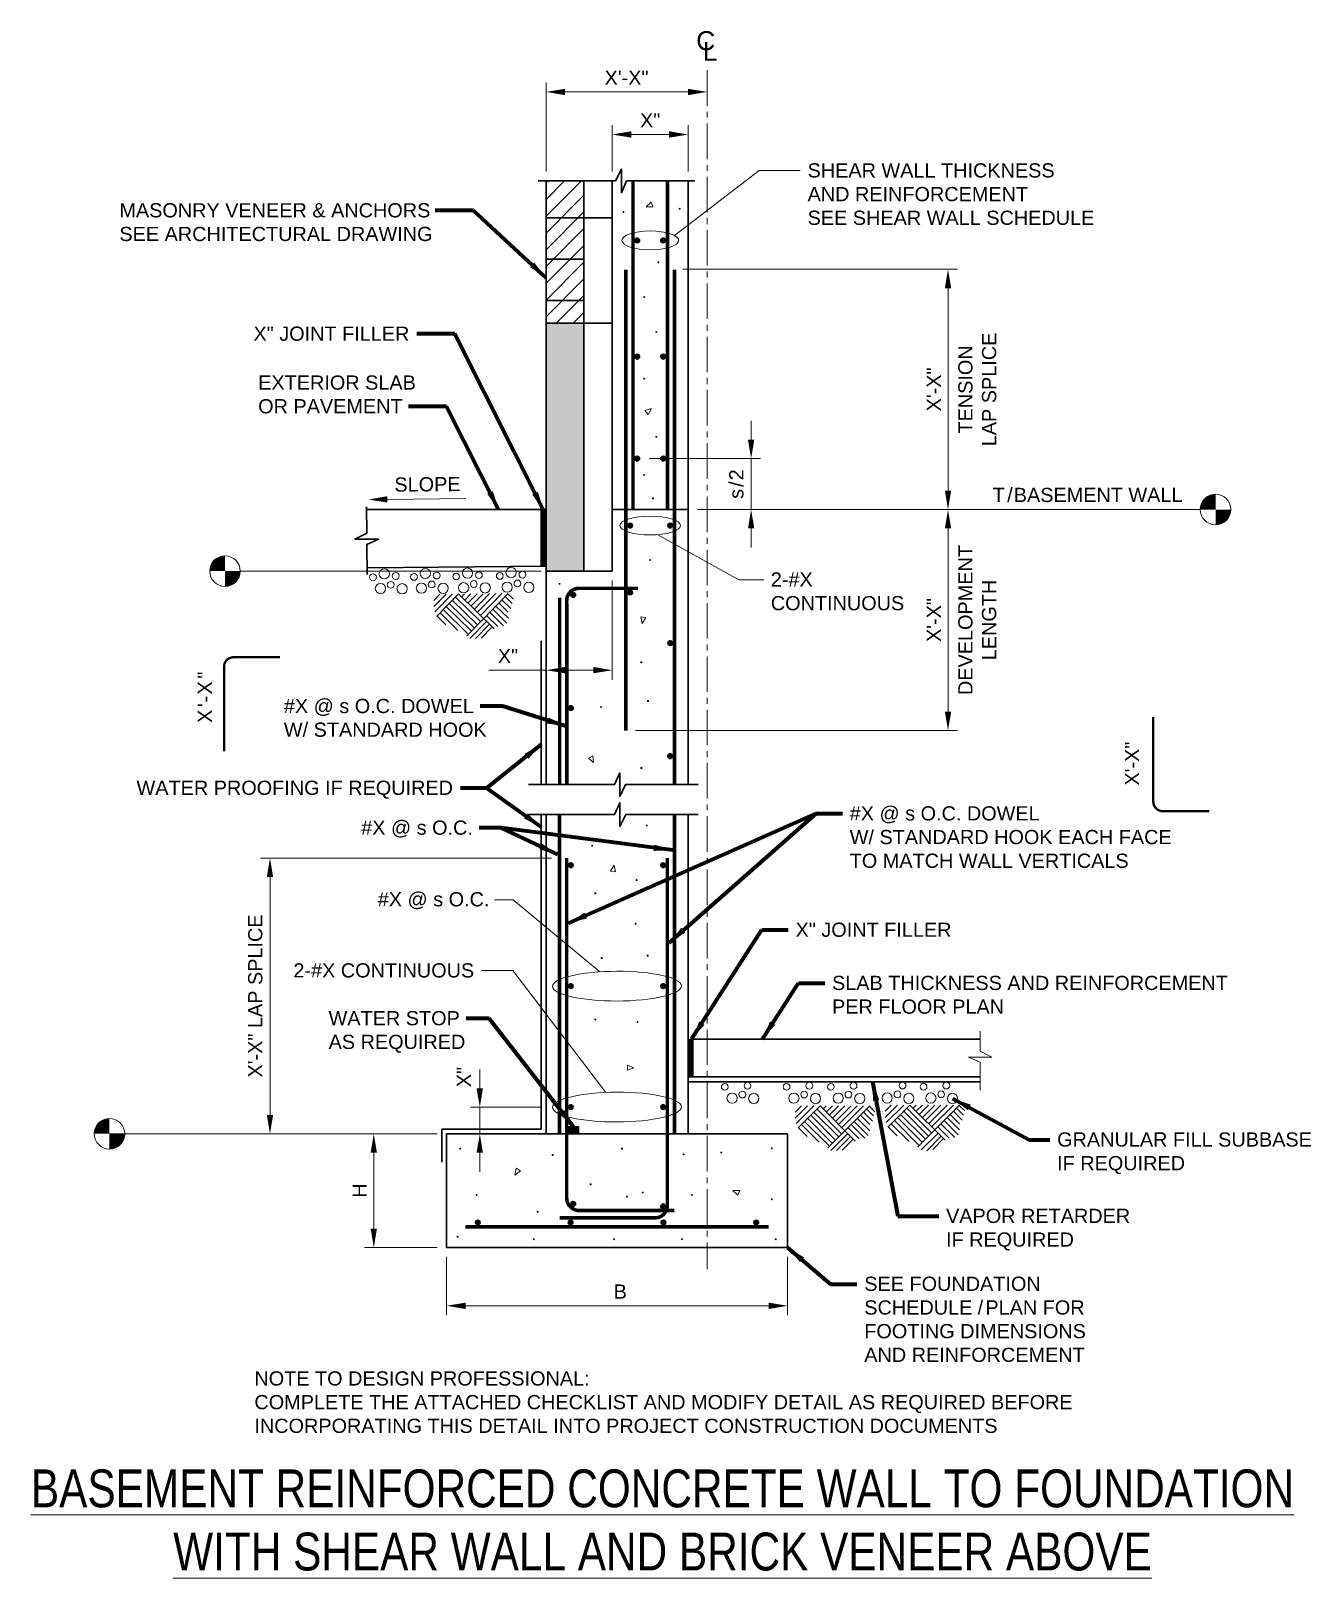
# Model space of a CAD drawing. Header units: inches. Extents: x -1659 to -1524, y 1382 to 1546.
import ezdxf

# ---------------------------------------------------------------- set-up
doc = ezdxf.new("R2010")
doc.units = ezdxf.units.IN
doc.header["$LTSCALE"] = 5
doc.header["$MEASUREMENT"] = 0
for name, pattern in [('CENTER', [2, 1.25, -0.25, 0.25, -0.25]), ('CENTER2', [1.125, 0.75, -0.125, 0.125, -0.125]), ('HIDDEN', [0.375, 0.25, -0.125])]:
    doc.linetypes.add(name, pattern=pattern)
for name, color, linetype, lineweight in [('S-ANNO-DIMS', 1, 'Continuous', 20), ('S-ANNO-TEXT', 7, 'Continuous', 20), ('S-DETL', 3, 'Continuous', 30), ('S-DETL-PATT', 7, 'Continuous', 15), ('S-GRID', 9, 'CENTER', 20)]:
    doc.layers.add(name, color=color, linetype=linetype, lineweight=lineweight)
doc.styles.add('Romans', font='arial.ttf')
doc.dimstyles.get("Standard").update_dxf_attribs({"dimtxt": 0.18, "dimasz": 0.18, "dimexe": 0.18, "dimexo": 0.0625, "dimgap": 0.09, "dimtad": 0, "dimtih": 1, "dimtoh": 1, "dimdec": 4, "dimzin": 0, "dimdsep": 46, "dimtxsty": 'Standard', "dimcen": 0.09, "dimadec": 0, "dimazin": 0, "dimtfac": 1, "dimtdec": 4, "dimtofl": 0, "dimtmove": 0, "dimatfit": 3, "dimfxl": 1, "dimtolj": 1, "dimtzin": 0, "dimarcsym": 0})

msp = doc.modelspace()

# ---------------------------------------------------------------- texts
at = {"layer": 'S-ANNO-DIMS', "char_height": 1.499999989, "attachment_point": 2, "rotation": 90, "style": 'Romans'}
for s, insert in [('\\A1;TENSION\\PLAP SPLICE', (-1561.4239902, 1507.6894867)), ('\\A1;DEVELOPMENT\\PLENGTH', (-1561.4239902, 1483.3460859))]:
    msp.add_mtext(s, dxfattribs=dict(at, insert=insert))
at = {"layer": 'S-ANNO-TEXT', "linetype": 'HIDDEN', "style": 'Romans'}
for s, p in [('C', (-1589.1005599, 1543.5063422)), ('L', (-1588.3971171, 1542.3817354))]:
    msp.add_text(s, height=2, dxfattribs=at).set_placement(p)
at = {"layer": 'S-ANNO-TEXT', "style": 'Romans'}
for s, insert, char_height, attachment_point in [('\\A1;SHEAR WALL THICKNESS \\PAND REINFORCEMENT \\PSEE SHEAR WALL SCHEDULE', (-1577.3336794, 1531.5638803), 1.499999989, 1), ('\\A1;MASONRY VENEER & ANCHORS\\PSEE ARCHITECTURAL DRAWING', (-1649.9940939, 1527.3545915), 1.499999989, 1), ('\\A1;X" JOINT FILLER', (-1619.3760176, 1514.3284987), 1.499999989, 3), ('\\A1;EXTERIOR SLAB\\POR PAVEMENT', (-1635.3396623, 1509.1663889), 1.499999989, 1), ('\\A1;2-#X\\PCONTINUOUS', (-1581.2171842, 1488.3798834), 1.49999999, 1), ('\\A1;#X @ s O.C. DOWEL\\PW/ STANDARD HOOK', (-1632.6279294, 1475.0212028), 1.499999989, 1), ('\\A1;WATER PROOFING IF REQUIRED', (-1614.7721996, 1466.3881878), 1.499999989, 3), ('\\A1;#X @ s O.C. DOWEL \\PW/ STANDARD{\\A0; HOOK EACH FACE \\PTO MATCH WALL VERTICALS}', (-1572.8871495, 1463.6871495), 1.499999989, 1), ('\\A1;#X @ s O.C.', (-1624.4616727, 1462.1822746), 1.499999989, 1), ('\\A1;#X @ s O.C.', (-1622.7164911, 1454.6192217), 1.499999989, 1), ('\\A1;X" JOINT FILLER', (-1578.6037171, 1451.4038863), 1.499999989, 1), ('\\A1;2-#X CONTINUOUS', (-1612.5318935, 1447.1107364), 1.499999989, 3), ('\\A1;SLAB THICKNESS AND REINFORCEMENT \\PPER FLOOR PLAN', (-1574.7545581, 1445.7876701), 1.499999989, 1), ('\\A1;WATER STOP\\PAS REQUIRED', (-1627.9037882, 1442.0649162), 1.499999989, 1), ('\\A1;GRANULAR FILL SUBBASE\\PIF REQUIRED', (-1550.9867893, 1429.2596574), 1.499999989, 1), ('\\A1;VAPOR RETARDER \\PIF REQUIRED', (-1562.7161039, 1421.1958658), 1.499999989, 1), ('\\A1;\\pxql;SEE FOUNDATION \\PSCHEDUL{\\T1.4;E/}PLAN FOR \\PFOOTING DIMENSIONS \\PAND REINFORCEMENT', (-1571.3494459, 1414.0270391), 1.499999989, 1), ('{\\W0.8;\\LBASEMENT REINFORCED CONCRETE WALL TO FOUNDATION \\PWITH SHEAR WALL AND BRICK VENEER ABOVE}', (-1592.6511823, 1393.6768742), 4, 2)]:
    msp.add_mtext(s, dxfattribs=dict(at, insert=insert, char_height=char_height, attachment_point=attachment_point))
at = {"layer": 'S-ANNO-TEXT', "attachment_point": 1, "style": 'Romans'}
for s, insert, char_height, rotation in [('\\A1;SLOPE', (-1620.9652353, 1498.3951955), 1.49999999, 0.529184506), ('\\A1;{\\T1.2;X\'-X"}', (-1641.711433, 1472.4853874), 1.499999989, 90), ('\\A1;X\'-X"', (-1543.8345677, 1465.8709863), 1.49999999, 90)]:
    msp.add_mtext(s, dxfattribs=dict(at, insert=insert, char_height=char_height, rotation=rotation))
at = {"layer": 'S-ANNO-TEXT', "insert": (-1557.8009089, 1497.3036081), "char_height": 1.499999989, "attachment_point": 1, "line_spacing_factor": 1.2, "style": 'Romans'}
msp.add_mtext('\\A1;{\\T1.2;T/}BASEMENT WALL ', dxfattribs=at)
at = {"layer": 'S-ANNO-TEXT', "insert": (-1635.7393471, 1404.0322631), "char_height": 1.499999989, "width": 159.842980143, "attachment_point": 1, "style": 'Romans'}
msp.add_mtext('NOTE TO DESIGN PROFESSIONAL: \\PCOMPLETE THE ATTACHED CHECKLIST AND MODIFY DETAIL AS REQUIRED BEFORE \\PINCORPORATING THIS DETAIL INTO PROJECT CONSTRUCTION DOCUMENTS', dxfattribs=at)

# ---------------------------------------------------------------- blocks, each defined once
blk = doc.blocks.new('*D4')
at = {"layer": 'Defpoints', "color": 0, "transparency": 16777216}
for p in [(-1597.95, 1488.51), (-1597.95, 1478.05), (-1604.95, 1465.97)]:
    blk.add_point(p, dxfattribs=at)
at = {"layer": 'S-ANNO-DIMS', "transparency": 16777216}
for p, q in [((-1597.95, 1487.51), (-1597.95, 1477.05)), ((-1604.95, 1478.05), (-1610.99, 1478.05)), ((-1599.95, 1478.05), (-1602.95, 1478.05))]:
    blk.add_line(p, q, dxfattribs=at)
for points in [[(-1602.95, 1478.39), (-1602.95, 1477.72), (-1604.95, 1478.05)], [(-1599.95, 1478.39), (-1599.95, 1477.72), (-1597.95, 1478.05)]]:
    blk.add_solid(points, dxfattribs=at)
at = {"layer": 'S-ANNO-DIMS', "transparency": 16777216, "insert": (-1608.97, 1479.55), "char_height": 1.5, "attachment_point": 5, "style": 'Romans'}
blk.add_mtext('\\A1;X"', dxfattribs=at)
blk = doc.blocks.new('*D5')
at = {"layer": 'Defpoints', "color": 0, "transparency": 16777216}
for p in [(-1615.45, 1417.11), (-1579.45, 1417.11), (-1579.45, 1410.95)]:
    blk.add_point(p, dxfattribs=at)
at = {"layer": 'S-ANNO-DIMS', "transparency": 16777216}
for p, q in [((-1615.45, 1416.11), (-1615.45, 1409.95)), ((-1579.45, 1416.11), (-1579.45, 1409.95)), ((-1613.45, 1410.95), (-1581.45, 1410.95))]:
    blk.add_line(p, q, dxfattribs=at)
for points in [[(-1613.45, 1411.28), (-1613.45, 1410.61), (-1615.45, 1410.95)], [(-1581.45, 1411.28), (-1581.45, 1410.61), (-1579.45, 1410.95)]]:
    blk.add_solid(points, dxfattribs=at)
at = {"layer": 'S-ANNO-DIMS', "transparency": 16777216, "insert": (-1597.11, 1412.45), "char_height": 1.5, "attachment_point": 5, "style": 'Romans'}
blk.add_mtext('\\A1;B', dxfattribs=at)
blk = doc.blocks.new('*D6')
at = {"layer": 'Defpoints', "color": 0, "transparency": 16777216}
for p in [(-1623.13, 1429.11), (-1623.13, 1417.11), (-1615.45, 1417.11)]:
    blk.add_point(p, dxfattribs=at)
at = {"layer": 'S-ANNO-DIMS', "transparency": 16777216}
for p, q in [((-1623.13, 1427.11), (-1623.13, 1419.11)), ((-1616.45, 1417.11), (-1624.13, 1417.11))]:
    blk.add_line(p, q, dxfattribs=at)
for points in [[(-1623.47, 1427.11), (-1622.8, 1427.11), (-1623.13, 1429.11)], [(-1623.47, 1419.11), (-1622.8, 1419.11), (-1623.13, 1417.11)]]:
    blk.add_solid(points, dxfattribs=at)
at = {"layer": 'S-ANNO-DIMS', "transparency": 16777216, "insert": (-1624.63, 1423.11), "char_height": 1.5, "attachment_point": 5, "rotation": 90, "style": 'Romans'}
blk.add_mtext('\\A1;H', dxfattribs=at)
blk = doc.blocks.new('*D7')
at = {"layer": 'Defpoints', "color": 0, "transparency": 16777216}
for p in [(-1587.95, 1539.1), (-1587.95, 1534.55), (-1604.95, 1529.7)]:
    blk.add_point(p, dxfattribs=at)
at = {"layer": 'S-ANNO-DIMS', "transparency": 16777216}
for p, q in [((-1604.95, 1530.7), (-1604.95, 1540.1)), ((-1602.95, 1539.1), (-1589.95, 1539.1))]:
    blk.add_line(p, q, dxfattribs=at)
for points in [[(-1602.95, 1539.43), (-1602.95, 1538.76), (-1604.95, 1539.1)], [(-1589.95, 1539.43), (-1589.95, 1538.76), (-1587.95, 1539.1)]]:
    blk.add_solid(points, dxfattribs=at)
at = {"layer": 'S-ANNO-DIMS', "transparency": 16777216, "insert": (-1596.45, 1540.6), "char_height": 1.5, "attachment_point": 5, "style": 'Romans'}
blk.add_mtext('\\A1;X\'-X"', dxfattribs=at)
blk = doc.blocks.new('*D8')
at = {"layer": 'Defpoints', "color": 0, "transparency": 16777216}
for p in [(-1589.95, 1534.6), (-1597.95, 1529.7), (-1589.95, 1529.7)]:
    blk.add_point(p, dxfattribs=at)
at = {"layer": 'S-ANNO-DIMS', "transparency": 16777216}
for p, q in [((-1597.95, 1530.7), (-1597.95, 1535.6)), ((-1589.95, 1530.7), (-1589.95, 1535.6)), ((-1595.95, 1534.6), (-1591.95, 1534.6))]:
    blk.add_line(p, q, dxfattribs=at)
for points in [[(-1595.95, 1534.94), (-1595.95, 1534.27), (-1597.95, 1534.6)], [(-1591.95, 1534.94), (-1591.95, 1534.27), (-1589.95, 1534.6)]]:
    blk.add_solid(points, dxfattribs=at)
at = {"layer": 'S-ANNO-DIMS', "transparency": 16777216, "insert": (-1593.95, 1536.1), "char_height": 1.5, "attachment_point": 5, "style": 'Romans'}
blk.add_mtext('\\A1;X"', dxfattribs=at)
blk = doc.blocks.new('*D9')
at = {"layer": 'Defpoints', "color": 0, "transparency": 16777216}
for p in [(-1589.95, 1495.01), (-1596.51, 1471.68), (-1562.51, 1471.68)]:
    blk.add_point(p, dxfattribs=at)
at = {"layer": 'S-ANNO-DIMS', "transparency": 16777216}
for p, q in [((-1588.95, 1495.01), (-1561.51, 1495.01)), ((-1562.51, 1493.01), (-1562.51, 1473.68)), ((-1595.51, 1471.68), (-1561.51, 1471.68))]:
    blk.add_line(p, q, dxfattribs=at)
for points in [[(-1562.84, 1493.01), (-1562.17, 1493.01), (-1562.51, 1495.01)], [(-1562.84, 1473.68), (-1562.17, 1473.68), (-1562.51, 1471.68)]]:
    blk.add_solid(points, dxfattribs=at)
at = {"layer": 'S-ANNO-DIMS', "transparency": 16777216, "insert": (-1564.01, 1483.35), "char_height": 1.5, "attachment_point": 5, "rotation": 90, "style": 'Romans'}
blk.add_mtext('\\A1;X\'-X"', dxfattribs=at)
blk = doc.blocks.new('*D0')
at = {"layer": 'Defpoints', "color": 0, "transparency": 16777216}
for p in [(-1611.94, 1431.91), (-1604.54, 1431.91), (-1604.95, 1429.11)]:
    blk.add_point(p, dxfattribs=at)
at = {"layer": 'S-ANNO-DIMS', "transparency": 16777216}
for p, q in [((-1611.94, 1433.91), (-1611.94, 1435.91)), ((-1605.54, 1431.91), (-1612.94, 1431.91)), ((-1611.94, 1429.11), (-1611.94, 1431.91)), ((-1605.95, 1429.11), (-1612.94, 1429.11)), ((-1611.94, 1427.11), (-1611.94, 1425.11))]:
    blk.add_line(p, q, dxfattribs=at)
for points in [[(-1612.28, 1433.91), (-1611.61, 1433.91), (-1611.94, 1431.91)], [(-1612.28, 1427.11), (-1611.61, 1427.11), (-1611.94, 1429.11)]]:
    blk.add_solid(points, dxfattribs=at)
at = {"layer": 'S-ANNO-DIMS', "transparency": 16777216, "insert": (-1613.63, 1435.1), "char_height": 1.5, "attachment_point": 5, "rotation": 90, "style": 'Romans'}
blk.add_mtext('\\A1;X"', dxfattribs=at)
blk = doc.blocks.new('*D1')
at = {"layer": 'Defpoints', "color": 0, "transparency": 16777216}
for p in [(-1591.51, 1520.37), (-1562.51, 1520.37), (-1589.95, 1495.01)]:
    blk.add_point(p, dxfattribs=at)
at = {"layer": 'S-ANNO-DIMS', "transparency": 16777216}
for p, q in [((-1590.51, 1520.37), (-1561.51, 1520.37)), ((-1562.51, 1497.01), (-1562.51, 1518.37)), ((-1588.95, 1495.01), (-1561.51, 1495.01))]:
    blk.add_line(p, q, dxfattribs=at)
for points in [[(-1562.84, 1518.37), (-1562.17, 1518.37), (-1562.51, 1520.37)], [(-1562.84, 1497.01), (-1562.17, 1497.01), (-1562.51, 1495.01)]]:
    blk.add_solid(points, dxfattribs=at)
at = {"layer": 'S-ANNO-DIMS', "transparency": 16777216, "insert": (-1564.01, 1507.69), "char_height": 1.5, "attachment_point": 5, "rotation": 90, "style": 'Romans'}
blk.add_mtext('\\A1;X\'-X"', dxfattribs=at)
blk = doc.blocks.new('*D2')
at = {"layer": 'Defpoints', "color": 0, "transparency": 16777216}
for p in [(-1595.07, 1500.39), (-1583.3, 1500.39), (-1589.95, 1495.01)]:
    blk.add_point(p, dxfattribs=at)
at = {"layer": 'S-ANNO-DIMS', "transparency": 16777216}
for p, q in [((-1583.3, 1502.39), (-1583.3, 1504.39)), ((-1594.07, 1500.39), (-1582.3, 1500.39)), ((-1583.3, 1495.01), (-1583.3, 1500.39)), ((-1588.95, 1495.01), (-1582.3, 1495.01)), ((-1583.3, 1493.01), (-1583.3, 1491.01))]:
    blk.add_line(p, q, dxfattribs=at)
for points in [[(-1583.63, 1502.39), (-1582.96, 1502.39), (-1583.3, 1500.39)], [(-1583.63, 1493.01), (-1582.96, 1493.01), (-1583.3, 1495.01)]]:
    blk.add_solid(points, dxfattribs=at)
at = {"layer": 'S-ANNO-DIMS', "transparency": 16777216, "insert": (-1584.85, 1497.7), "char_height": 1.5, "attachment_point": 5, "rotation": 90, "style": 'Romans'}
blk.add_mtext('\\A1;{\\T1.2;s/}2', dxfattribs=at)
blk = doc.blocks.new('*D3')
at = {"layer": 'Defpoints', "color": 0, "transparency": 16777216}
for p in [(-1603.36, 1458.21), (-1634.09, 1429.11), (-1615.45, 1429.11)]:
    blk.add_point(p, dxfattribs=at)
at = {"layer": 'S-ANNO-DIMS', "transparency": 16777216}
for p, q in [((-1604.36, 1458.21), (-1635.09, 1458.21)), ((-1634.09, 1456.21), (-1634.09, 1431.11)), ((-1616.45, 1429.11), (-1635.09, 1429.11))]:
    blk.add_line(p, q, dxfattribs=at)
for points in [[(-1634.43, 1456.21), (-1633.76, 1456.21), (-1634.09, 1458.21)], [(-1634.43, 1431.11), (-1633.76, 1431.11), (-1634.09, 1429.11)]]:
    blk.add_solid(points, dxfattribs=at)
at = {"layer": 'S-ANNO-DIMS', "transparency": 16777216, "insert": (-1635.64, 1443.66), "char_height": 1.5, "attachment_point": 5, "rotation": 90, "style": 'Romans'}
blk.add_mtext('\\A1;X\'-X" LAP SPLICE', dxfattribs=at)

# ---------------------------------------------------------------- dimensions: what is measured, and where the dimension line sits
at = {"layer": 'S-ANNO-DIMS'}
for base, p1, p2, text, override, picture, middle in [((-1587.9521127, 1539.0978468), (-1604.9521127, 1529.7011744), (-1587.9521127, 1534.5539772), 'X\'-X"', {"dimscale": 16, "dimtxt": 0.09375, "dimasz": 0.125, "dimexe": 0.0625, "dimgap": 0.0625, "dimtih": 0, "dimtoh": 0, "dimdec": 5, "dimlfac": 1, "dimrnd": 0.03125, "dimzin": 7, "dimlunit": 4, "dimtxsty": 'Romans', "dimcen": 0.125, "dimse2": 1, "dimclrd": 256, "dimclre": 256, "dimclrt": 256, "dimadec": 4, "dimtdec": 5, "dimtofl": 1, "dimtvp": 1, "dimfrac": 2, "dimtzin": 3, "dimlwd": 65535, "dimlwe": 65535}, '*D7', (-1596.4521127, 1539.0978468)), ((-1589.9521127, 1534.6029059), (-1597.9521127, 1529.7011744), (-1589.9521127, 1529.7011744), 'X"', {"dimscale": 16, "dimtxt": 0.09375, "dimasz": 0.125, "dimexe": 0.0625, "dimgap": 0.0625, "dimtih": 0, "dimtoh": 0, "dimdec": 5, "dimlfac": 1, "dimrnd": 0.03125, "dimzin": 7, "dimlunit": 4, "dimtxsty": 'Romans', "dimcen": 0.125, "dimse2": 0, "dimclrd": 256, "dimclre": 256, "dimclrt": 256, "dimadec": 4, "dimtdec": 5, "dimtofl": 1, "dimtvp": 1, "dimfrac": 2, "dimtzin": 3, "dimlwd": 65535, "dimlwe": 65535}, '*D8', (-1593.9521127, 1534.6029059)), ((-1597.9521127, 1478.0533659), (-1604.9521127, 1465.9666313), (-1597.9521127, 1488.5126804), 'X"', {"dimscale": 16, "dimtxt": 0.09375, "dimasz": 0.125, "dimexe": 0.0625, "dimgap": 0.0625, "dimtih": 0, "dimtoh": 0, "dimdec": 5, "dimlfac": 1, "dimrnd": 0.03125, "dimzin": 7, "dimlunit": 4, "dimtxsty": 'Romans', "dimcen": 0.125, "dimse1": 1, "dimclrd": 256, "dimclre": 256, "dimclrt": 256, "dimadec": 4, "dimtdec": 5, "dimtofl": 1, "dimtvp": 1, "dimfrac": 2, "dimtzin": 3, "dimlwd": 65535, "dimlwe": 65535}, '*D4', (-1608.9691659, 1478.0533659)), ((-1579.4521127, 1410.9482533), (-1615.4521127, 1417.1082428), (-1579.4521127, 1417.1082428), 'B', {"dimscale": 16, "dimtxt": 0.09375, "dimasz": 0.125, "dimexe": 0.0625, "dimgap": 0.0625, "dimtih": 0, "dimtoh": 0, "dimdec": 5, "dimlfac": 1, "dimrnd": 0.03125, "dimzin": 7, "dimlunit": 4, "dimtxsty": 'Romans', "dimcen": 0.125, "dimclrd": 256, "dimclre": 256, "dimclrt": 256, "dimadec": 4, "dimtdec": 5, "dimtofl": 1, "dimtvp": 1, "dimfrac": 2, "dimtzin": 3, "dimlwd": 65535, "dimlwe": 65535}, '*D5', (-1597.1092141, 1410.9482533))]:
    dim = msp.add_linear_dim(base=base, p1=p1, p2=p2, text=text, dimstyle='Standard', override=override, dxfattribs=at)
    dim.commit()
    dim.dimension.update_dxf_attribs({"geometry": picture, "text_midpoint": middle, "dimtype": 128})
for base, p1, p2, text, override, picture, middle in [((-1562.5073235, 1520.366293), (-1589.9521127, 1495.0126804), (-1591.5052764, 1520.366293), 'X\'-X"', {"dimscale": 16, "dimtxt": 0.09375, "dimasz": 0.125, "dimexe": 0.0625, "dimgap": 0.0625, "dimtih": 0, "dimtoh": 0, "dimdec": 5, "dimlfac": 1, "dimrnd": 0.03125, "dimzin": 7, "dimlunit": 4, "dimtxsty": 'Romans', "dimcen": 0.125, "dimclrd": 256, "dimclre": 256, "dimclrt": 256, "dimadec": 4, "dimtdec": 5, "dimtofl": 1, "dimtvp": 1, "dimfrac": 2, "dimtzin": 3, "dimlwd": 65535, "dimlwe": 65535}, '*D1', (-1562.5073235, 1507.6894867)), ((-1583.2965875, 1500.3929114), (-1589.9521127, 1495.0126804), (-1595.0685035, 1500.3929114), '{\\T1.2;s/}2', {"dimscale": 16, "dimtxt": 0.09375, "dimasz": 0.125, "dimexe": 0.0625, "dimgap": 0.0625, "dimtih": 0, "dimtoh": 0, "dimdec": 5, "dimlfac": 1, "dimrnd": 0.03125, "dimzin": 7, "dimlunit": 4, "dimtxsty": 'Romans', "dimcen": 0.125, "dimclrd": 256, "dimclre": 256, "dimclrt": 256, "dimadec": 4, "dimtdec": 5, "dimtofl": 1, "dimtvp": 1, "dimfrac": 2, "dimtzin": 3, "dimlwd": 65535, "dimlwe": 65535}, '*D2', (-1583.2965875, 1497.7027959)), ((-1562.5073235, 1471.6794913), (-1589.9521127, 1495.0126804), (-1596.5146127, 1471.6794913), 'X\'-X"', {"dimscale": 16, "dimtxt": 0.09375, "dimasz": 0.125, "dimexe": 0.0625, "dimgap": 0.0625, "dimtih": 0, "dimtoh": 0, "dimdec": 5, "dimlfac": 1, "dimrnd": 0.03125, "dimzin": 7, "dimlunit": 4, "dimtxsty": 'Romans', "dimcen": 0.125, "dimclrd": 256, "dimclre": 256, "dimclrt": 256, "dimadec": 4, "dimtdec": 5, "dimtofl": 1, "dimtvp": 1, "dimfrac": 2, "dimtzin": 3, "dimlwd": 65535, "dimlwe": 65535}, '*D9', (-1562.5073235, 1483.3460859)), ((-1634.091895, 1429.1082428), (-1603.3580723, 1458.2136525), (-1615.4521127, 1429.1082428), 'X\'-X" LAP SPLICE', {"dimscale": 16, "dimtxt": 0.09375, "dimasz": 0.125, "dimexe": 0.0625, "dimgap": 0.0625, "dimtih": 0, "dimtoh": 0, "dimdec": 5, "dimlfac": 1, "dimrnd": 0.03125, "dimzin": 7, "dimlunit": 4, "dimtxsty": 'Romans', "dimcen": 0.125, "dimclrd": 256, "dimclre": 256, "dimclrt": 256, "dimadec": 4, "dimtdec": 5, "dimtofl": 1, "dimtvp": 1, "dimfrac": 2, "dimtzin": 3, "dimlwd": 65535, "dimlwe": 65535}, '*D3', (-1634.091895, 1443.6609476)), ((-1611.9419168, 1431.9081945), (-1604.9521127, 1429.1082428), (-1604.5350279, 1431.9081945), 'X"', {"dimscale": 16, "dimtxt": 0.09375, "dimasz": 0.125, "dimexe": 0.0625, "dimgap": 0.0625, "dimtih": 0, "dimtoh": 0, "dimdec": 5, "dimlfac": 1, "dimrnd": 0.03125, "dimzin": 7, "dimlunit": 4, "dimtxsty": 'Romans', "dimcen": 0.125, "dimclrd": 256, "dimclre": 256, "dimclrt": 256, "dimadec": 4, "dimtdec": 5, "dimtofl": 1, "dimtmove": 2, "dimtvp": 1, "dimfrac": 2, "dimtzin": 3, "dimlwd": 65535, "dimlwe": 65535}, '*D0', (-1613.6294677, 1435.097394)), ((-1623.1349812, 1417.1082428), (-1623.1349812, 1429.1082428), (-1615.4521127, 1417.1082428), 'H', {"dimscale": 16, "dimtxt": 0.09375, "dimasz": 0.125, "dimexe": 0.0625, "dimgap": 0.0625, "dimtih": 0, "dimtoh": 0, "dimdec": 5, "dimlfac": 1, "dimrnd": 0.03125, "dimzin": 7, "dimlunit": 4, "dimtxsty": 'Romans', "dimcen": 0.125, "dimclrd": 256, "dimclre": 256, "dimclrt": 256, "dimadec": 4, "dimtdec": 5, "dimtofl": 1, "dimtvp": 1, "dimfrac": 2, "dimtzin": 3, "dimlwd": 65535, "dimlwe": 65535}, '*D6', (-1623.1349812, 1423.1082428))]:
    dim = msp.add_linear_dim(base=base, p1=p1, p2=p2, angle=90, text=text, dimstyle='Standard', override=override, dxfattribs=at)
    dim.commit()
    dim.dimension.update_dxf_attribs({"geometry": picture, "text_midpoint": middle, "dimtype": 128})

# ---------------------------------------------------------------- hatches: boundary and pattern name
at = {"layer": 'S-ANNO-TEXT'}
h = msp.add_hatch(color=256, dxfattribs=at)
h.dxf.hatch_style = 1
h.paths.add_polyline_path([(-1534.2647565, 1496.6262546, 0.4142135624), (-1535.8783306, 1495.0126804), (-1534.2647565, 1495.0126804)])
h = msp.add_hatch(color=256, dxfattribs=at)
h.dxf.hatch_style = 1
h.paths.add_polyline_path([(-1532.6507932, 1495.0114067), (-1534.2643674, 1495.0114067), (-1534.2643674, 1493.3978325, 0.4142135624)])
h = msp.add_hatch(color=256, dxfattribs=at)
h.dxf.hatch_style = 1
h.paths.add_polyline_path([(-1638.8449145, 1490.1262546, 0.4142135624), (-1640.4584887, 1488.5126804), (-1638.8449145, 1488.5126804)])
h = msp.add_hatch(color=256, dxfattribs=at)
h.dxf.hatch_style = 1
h.paths.add_polyline_path([(-1637.2309512, 1488.5114067), (-1638.8445254, 1488.5114067), (-1638.8445254, 1486.8978325, 0.4142135624)])
h = msp.add_hatch(color=256, dxfattribs=at)
h.dxf.hatch_style = 1
h.paths.add_polyline_path([(-1651.0376082, 1430.7218169, 0.4142135624), (-1652.6511823, 1429.1082428), (-1651.0376082, 1429.1082428)])
h = msp.add_hatch(color=256, dxfattribs=at)
h.dxf.hatch_style = 1
h.paths.add_polyline_path([(-1649.4236449, 1429.106969), (-1651.0372191, 1429.106969), (-1651.0372191, 1427.4933949, 0.4142135624)])
at = {"layer": 'S-DETL'}
h = msp.add_hatch(color=256, dxfattribs=at)
h.dxf.hatch_style = 1
h.paths.add_polyline_path([(-1595.5685035, 1523.4250537, 1), (-1595.0685035, 1523.4250537, 1)])
h = msp.add_hatch(color=256, dxfattribs=at)
h.dxf.hatch_style = 1
h.paths.add_polyline_path([(-1592.3357219, 1523.4250537, -1), (-1592.8357219, 1523.4250537, -1)])
h = msp.add_hatch(color=256, dxfattribs=at)
h.dxf.hatch_style = 1
h.paths.add_polyline_path([(-1595.5685035, 1511.1533734, 1), (-1595.0685035, 1511.1533734, 1)])
h = msp.add_hatch(color=256, dxfattribs=at)
h.dxf.hatch_style = 1
h.paths.add_polyline_path([(-1592.3357219, 1511.1533734, -1), (-1592.8357219, 1511.1533734, -1)])
h = msp.add_hatch(color=256, dxfattribs=at)
h.dxf.hatch_style = 1
h.paths.add_polyline_path([(-1595.5685035, 1500.3929114, 1), (-1595.0685035, 1500.3929114, 1)])
h = msp.add_hatch(color=256, dxfattribs=at)
h.dxf.hatch_style = 1
h.paths.add_polyline_path([(-1592.3357219, 1500.3929114, -1), (-1592.8357219, 1500.3929114, -1)])
h = msp.add_hatch(color=256, dxfattribs=at)
h.dxf.hatch_style = 1
h.paths.add_polyline_path([(-1596.3271127, 1493.3187818, 1), (-1595.8271127, 1493.3187818, 1)])
h = msp.add_hatch(color=256, dxfattribs=at)
h.dxf.hatch_style = 1
h.paths.add_polyline_path([(-1592.0771127, 1493.3187818, 1), (-1591.5771127, 1493.3187818, 1)])
h = msp.add_hatch(color=256, dxfattribs=at)
h.dxf.hatch_style = 1
h.paths.add_polyline_path([(-1596.3271127, 1486.2613717, 1), (-1595.8271127, 1486.2613717, 1)])
h = msp.add_hatch(color=256, dxfattribs=at)
h.dxf.hatch_style = 1
h.paths.add_polyline_path([(-1602.32083, 1486.0049838, 1), (-1601.82083, 1486.0049838, 1)])
h = msp.add_hatch(color=256, dxfattribs=at)
h.dxf.hatch_style = 1
h.paths.add_polyline_path([(-1592.0771127, 1480.9164982, 1), (-1591.5771127, 1480.9164982, 1)])
h = msp.add_hatch(color=256, dxfattribs=at)
h.dxf.hatch_style = 1
h.paths.add_polyline_path([(-1602.0731112, 1474.0560442, -1), (-1602.5731112, 1474.0560442, -1)])
h = msp.add_hatch(color=256, dxfattribs=at)
h.dxf.hatch_style = 1
h.paths.add_polyline_path([(-1592.0771127, 1468.9746482, 1), (-1591.5771127, 1468.9746482, 1)])
h = msp.add_hatch(color=256, dxfattribs=at)
h.dxf.hatch_style = 1
h.paths.add_polyline_path([(-1602.0872054, 1457.4636525, -1), (-1602.5872054, 1457.4636525, -1)])
h = msp.add_hatch(color=256, dxfattribs=at)
h.dxf.hatch_style = 1
h.paths.add_polyline_path([(-1592.3271127, 1457.4636525, -1), (-1592.8271127, 1457.4636525, -1)])
h = msp.add_hatch(color=256, dxfattribs=at)
h.dxf.hatch_style = 1
h.paths.add_polyline_path([(-1602.0872054, 1444.6970136, -1), (-1602.5872054, 1444.6970136, -1)])
h = msp.add_hatch(color=256, dxfattribs=at)
h.dxf.hatch_style = 1
h.paths.add_polyline_path([(-1592.3271127, 1444.6970136, -1), (-1592.8271127, 1444.6970136, -1)])
h = msp.add_hatch(color=256, dxfattribs=at)
h.dxf.hatch_style = 1
h.paths.add_polyline_path([(-1602.0872054, 1431.9303747, -1), (-1602.5872054, 1431.9303747, -1)])
h = msp.add_hatch(color=256, dxfattribs=at)
h.dxf.hatch_style = 1
h.paths.add_polyline_path([(-1592.3271127, 1431.9303747, -1), (-1592.8271127, 1431.9303747, -1)])
at = {"layer": 'S-DETL', "linetype": 'Continuous'}
h = msp.add_hatch(color=256, dxfattribs=at)
h.dxf.hatch_style = 1
h.paths.add_polyline_path([(-1601.5192588, 1429.8344844), (-1602.5771127, 1429.8344844), (-1602.5771127, 1429.1082428), (-1601.5192588, 1429.1082428)])
at = {"layer": 'S-DETL'}
h = msp.add_hatch(color=256, dxfattribs=at)
h.dxf.hatch_style = 1
h.paths.add_polyline_path([(-1602.3208311, 1421.7045238, 1), (-1601.8208311, 1421.7045238, 1)])
h = msp.add_hatch(color=256, dxfattribs=at)
h.dxf.hatch_style = 1
h.paths.add_polyline_path([(-1592.8326753, 1421.4482422, 1), (-1592.3326753, 1421.4482422, 1)])
h = msp.add_hatch(color=256, dxfattribs=at)
h.dxf.hatch_style = 1
h.paths.add_polyline_path([(-1612.4042697, 1419.7332428, 1), (-1611.9042697, 1419.7332428, 1)])
h = msp.add_hatch(color=256, dxfattribs=at)
h.dxf.hatch_style = 1
h.paths.add_polyline_path([(-1602.6028317, 1419.7332428, 1), (-1602.1028317, 1419.7332428, 1)])
h = msp.add_hatch(color=256, dxfattribs=at)
h.dxf.hatch_style = 1
h.paths.add_polyline_path([(-1592.8013937, 1419.7332428, 1), (-1592.3013937, 1419.7332428, 1)])
h = msp.add_hatch(color=256, dxfattribs=at)
h.dxf.hatch_style = 1
h.paths.add_polyline_path([(-1582.9999558, 1419.7332428, 1), (-1582.4999558, 1419.7332428, 1)])
at = {"layer": 'S-DETL-PATT'}
h = msp.add_hatch(dxfattribs=at)
h.set_pattern_fill('ANSI31', color=256, scale=10)
h.set_pattern_definition([(45, (-2156.5393, 2245.4062), (-0.8838835, 0.8838835), [])])
h.paths.add_polyline_path([(-1604.9521127, 1514.6825448), (-1600.9521127, 1514.6825448), (-1600.9521127, 1529.7011744), (-1604.9521127, 1529.7011744)])
h = msp.add_hatch(dxfattribs=at)
h.set_pattern_fill('AR-SAND', color=256, scale=0.25)
h.set_pattern_definition([(37.5, (-2736.48157, 2258.21802), (-0.01574834, 0.48170594), [0, -0.38, 0, -0.425, 0, -0.40625]), (7.5, (-2736.4816, 2258.218), (0.44244418, 0.70553652), [0, -0.205, 0, -0.3425, 0, -0.13125]), (327.5, (-2736.78907, 2258.21802), (0.77853547, 0.00141476), [0, -0.125, 0, -0.45, 0, -0.5875]), (317.5, (-2736.7891, 2258.218), (0.75153165, 0.2194189), [0, -0.0625, 0, -0.295, 0, -0.3375])])
h.paths.add_polyline_path([(-1600.9521127, 1514.6825448), (-1604.9521127, 1514.6825448), (-1604.9521127, 1488.5126804), (-1600.9521127, 1488.5126804)])

# ---------------------------------------------------------------- linework, layer by layer
at = {"layer": 'S-ANNO-TEXT'}
for p, q in [((-1588.9521127, 1495.0126804), (-1535.8783306, 1495.0126804)), ((-1637.2313404, 1488.5126804), (-1605.4781835, 1488.5126804)), ((-1608.4623966, 1446.334645), (-1611.7558021, 1446.334645)), ((-1598.6361239, 1433.4734699), (-1608.4623966, 1446.334645)), ((-1651.0376082, 1429.1082428), (-1616.4521127, 1429.1082428))]:
    msp.add_line(p, q, dxfattribs=at)
for points in [[(-1591.3730566, 1523.932519), (-1582.4314504, 1530.7877889), (-1578.1097708, 1530.7877889)], [(-1621.6939406, 1496.0861839), (-1613.4125749, 1496.1626729)], [(-1593.1609337, 1492.3561992), (-1584.6106653, 1487.6040821), (-1581.9671842, 1487.603792)], [(-1599.2668289, 1446.2053091), (-1608.4016142, 1453.8188279), (-1610.3778145, 1453.8187628)]]:
    msp.add_lwpolyline(points, dxfattribs=at)
for centre in [(-1534.2647565, 1495.0126804), (-1638.8449145, 1488.5126804), (-1651.0376082, 1429.1082428)]:
    msp.add_circle(centre, 1.6135741, dxfattribs=at)
for centre, major_axis, ratio in [((-1593.9521127, 1523.4250537), (-3, 0), 0.3311416948), ((-1593.9521127, 1493.3187818), (-3.2, 0), 0.3104453389), ((-1597.4571591, 1444.6970136), (-6.7999638, -0.0221803), 0.2309577431), ((-1597.4571591, 1431.9303747), (-6.7999638, -0.0221803), 0.2309577431)]:
    msp.add_ellipse(centre, major_axis=major_axis, ratio=ratio, dxfattribs=at)
msp.add_solid([(-1621.690862, 1495.7528648), (-1623.6938553, 1496.0677122), (-1621.6970193, 1496.4195031)], dxfattribs=at)
at = {"layer": 'S-DETL', "linetype": 'Continuous'}
for p, q in [((-1604.9521127, 1488.5126804), (-1604.9521127, 1529.7011744)), ((-1600.9521127, 1488.5126804), (-1600.9521127, 1529.7011744)), ((-1597.9521127, 1488.5126804), (-1597.9521127, 1529.7011744)), ((-1593.365538, 1529.7011744), (-1592.865538, 1529.7011744)), ((-1589.9521127, 1529.7011744), (-1589.9521127, 1465.9666313)), ((-1597.9521127, 1525.8016919), (-1604.9521127, 1525.8016919)), ((-1600.9521127, 1521.438976), (-1604.9521127, 1521.438976)), ((-1600.9521127, 1517.0762601), (-1604.9521127, 1517.0762601)), ((-1597.9521127, 1514.6825448), (-1604.9521127, 1514.6825448)), ((-1604.9521127, 1495.0253734), (-1623.9072961, 1495.0253734)), ((-1605.4521127, 1489.0253734), (-1605.4521127, 1495.0253734)), ((-1605.3271127, 1489.0253734), (-1605.3271127, 1494.9486823)), ((-1605.2021127, 1489.0253734), (-1605.2021127, 1494.9368182)), ((-1605.0771127, 1489.0253734), (-1605.0771127, 1494.9486823)), ((-1597.9521127, 1495.0126804), (-1589.9521127, 1495.0126804)), ((-1604.893571, 1489.0256587), (-1623.8478535, 1488.84086)), ((-1604.9521127, 1488.5126804), (-1604.9521127, 1465.9666313)), ((-1604.9521127, 1488.5126804), (-1604.9521127, 1465.9666313)), ((-1604.9521127, 1488.5126804), (-1597.9521127, 1488.5126804)), ((-1605.4521127, 1481.1618184), (-1605.4521127, 1465.9666313)), ((-1605.4521127, 1462.8101788), (-1605.4521127, 1429.6082428)), ((-1604.9521127, 1462.8101788), (-1604.9521127, 1429.1082428)), ((-1589.9521127, 1462.8101788), (-1589.9521127, 1429.1082428)), ((-1604.9521127, 1450.1075333), (-1604.9521127, 1429.1082428)), ((-1589.8271127, 1435.1082428), (-1589.8271127, 1439.0315518)), ((-1589.7021127, 1435.1082428), (-1589.7021127, 1439.0196876)), ((-1589.5771127, 1435.1082428), (-1589.5771127, 1439.0315518)), ((-1589.4777223, 1439.1082428), (-1559.1118775, 1439.1082428)), ((-1589.4521127, 1435.1082428), (-1589.4521127, 1439.1082428)), ((-1589.9521127, 1435.1082428), (-1559.1118775, 1435.1082428)), ((-1589.9521127, 1434.6082428), (-1559.1118775, 1434.6082428)), ((-1615.9521127, 1429.6082428), (-1615.9521127, 1426.1082428)), ((-1615.9521127, 1429.6082428), (-1605.4521127, 1429.6082428)), ((-1615.4521127, 1429.1082428), (-1579.4521127, 1429.1082428)), ((-1615.4521127, 1429.1082428), (-1615.4521127, 1417.1082428)), ((-1579.4521127, 1429.1082428), (-1579.4521127, 1417.1082428)), ((-1615.4521127, 1417.1082428), (-1579.4521127, 1417.1082428))]:
    msp.add_line(p, q, dxfattribs=at)
at = {"layer": 'S-DETL'}
msp.add_line((-1601.9521127, 1525.8016919), (-1604.9521127, 1525.8016919), dxfattribs=at)
at = {"layer": 'S-DETL', "linetype": 'Continuous'}
for points in [[(-1605.783005, 1529.7011744), (-1597.6172812, 1529.7011744), (-1596.9950963, 1530.9455442), (-1596.9950963, 1528.4568046), (-1596.4482345, 1529.7011744), (-1589.2362151, 1529.7011744)], [(-1623.9107343, 1495.2903601), (-1623.8835931, 1492.5065652), (-1625.1218379, 1491.8722782), (-1622.6332166, 1491.8965416), (-1623.8721958, 1491.3375741), (-1623.8410455, 1488.1425836)], [(-1588.8943527, 1465.9666313), (-1596.5455069, 1465.9666313), (-1597.1676918, 1464.7222615), (-1597.1676918, 1467.2110011), (-1597.7145537, 1465.9666313), (-1606.8011083, 1465.9666313)], [(-1588.8834537, 1462.8101788), (-1596.5346079, 1462.8101788), (-1597.1567928, 1461.565809), (-1597.1567928, 1464.0545486), (-1597.7036546, 1462.8101788), (-1606.7902093, 1462.8101788)]]:
    msp.add_lwpolyline(points, dxfattribs=at)
at = {"layer": 'S-DETL', "const_width": 0.375}
for points in [[(-1595.7646127, 1529.7011744), (-1595.7646127, 1495.0126804)], [(-1592.1269628, 1529.7011744), (-1592.1269628, 1495.0126804)], [(-1596.5146127, 1471.6794913), (-1596.5146127, 1520.3397397)], [(-1591.3896127, 1520.3397397), (-1591.3896127, 1465.9400779)], [(-1603.5146127, 1465.9666313), (-1603.5146127, 1485.6988717)], [(-1603.5213944, 1429.1082428), (-1603.5213944, 1462.8101788)], [(-1591.3896127, 1429.1082428), (-1591.3896127, 1462.8101788)], [(-1602.7646127, 1458.2136525), (-1602.7646127, 1422.3232422)], [(-1592.1396127, 1458.2136525), (-1592.1396127, 1421.5467494)], [(-1613.4521127, 1419.2957428), (-1581.4521127, 1419.2957428)]]:
    msp.add_lwpolyline(points, dxfattribs=at)
for points in [[(-1602.757831, 1465.9666313), (-1602.7645052, 1485.3859206, -0.4143142295), (-1601.4520052, 1486.6988717), (-1595.25452, 1486.6988717)], [(-1592.1396127, 1421.5467494, -0.4142135624), (-1593.4521127, 1420.2342494), (-1603.5146127, 1420.2342494)], [(-1602.7646127, 1422.3232422, 0.4142135624), (-1601.4521127, 1421.0107422), (-1591.3896127, 1421.0107422)]]:
    msp.add_lwpolyline(points, format="xyb", dxfattribs=at)
at = {"layer": 'S-DETL', "lineweight": 25, "const_width": 0.25}
for points in [[(-1638.9450225, 1469.4825455), (-1638.9450225, 1478.4167113, -0.4142135624), (-1637.9450225, 1479.4167113), (-1633.0328246, 1479.4167113)], [(-1540.8345677, 1473.1029055), (-1540.8345677, 1464.1687397, 0.4142135624), (-1539.8345677, 1463.1687397), (-1534.9223698, 1463.1687397)]]:
    msp.add_lwpolyline(points, format="xyb", dxfattribs=at)
at = {"layer": 'S-DETL', "lineweight": 9}
msp.add_lwpolyline([(-1559.1118775, 1439.9582428), (-1559.1118775, 1437.83206), (-1557.8675077, 1437.2098751), (-1560.3562473, 1437.2098751), (-1559.1118775, 1436.6630133), (-1559.1118775, 1433.7032932)], dxfattribs=at)
at = {"layer": 'S-DETL', "linetype": 'Continuous'}
msp.add_lwpolyline([(-1602.5771127, 1429.8344844), (-1601.5192588, 1429.8344844), (-1601.5192588, 1429.1082428), (-1602.5771127, 1429.1082428)], close=True, dxfattribs=at)
at = {"layer": 'S-DETL'}
for centre in [(-1595.3185035, 1523.4250537), (-1592.5857219, 1523.4250537), (-1595.3185035, 1511.1533734), (-1592.5857219, 1511.1533734), (-1595.3185035, 1500.3929114), (-1592.5857219, 1500.3929114), (-1596.0771127, 1493.3187818), (-1591.8271127, 1493.3187818), (-1596.0771127, 1486.2613717), (-1602.07083, 1486.0049838), (-1591.8271127, 1480.9164982), (-1602.3231112, 1474.0560442), (-1591.8271127, 1468.9746482), (-1602.3372054, 1457.4636525), (-1592.5771127, 1457.4636525), (-1602.3372054, 1444.6970136), (-1592.5771127, 1444.6970136), (-1602.3372054, 1431.9303747), (-1592.5771127, 1431.9303747), (-1602.0708311, 1421.7045238), (-1592.5826753, 1421.4482422), (-1612.1542697, 1419.7332428), (-1602.3528317, 1419.7332428), (-1592.5513937, 1419.7332428), (-1582.7499558, 1419.7332428)]:
    msp.add_circle(centre, 0.25, dxfattribs=at)
at = {"layer": 'S-DETL', "linetype": 'Continuous'}
msp.add_ellipse((-1605.2021127, 1495.0253734), major_axis=(0.25, 0), ratio=0.3542207071, start_param=3.1415926536, end_param=6.2831853072, dxfattribs=at)
at = {"layer": 'S-DETL', "linetype": 'Continuous', "extrusion": (0, 0, -1)}
msp.add_ellipse((-1589.7021127, 1439.1082428), major_axis=(-0.25, 0), ratio=0.3542207071, start_param=3.1415926536, end_param=6.2831853072, dxfattribs=at)
at = {"layer": 'S-DETL-PATT'}
for p, q in [((-1616.8104692, 1485.4172276), (-1616.1614007, 1486.0790771)), ((-1616.8040786, 1484.7617686), (-1615.5059417, 1486.0854676)), ((-1616.6881578, 1484.2179967), (-1614.8504828, 1486.0918581)), ((-1616.4922798, 1483.7557564), (-1614.1950238, 1486.0982487)), ((-1615.4931607, 1484.7745496), (-1612.8926712, 1482.2242786)), ((-1615.1686264, 1485.1054744), (-1612.5853533, 1482.5720791)), ((-1614.8440922, 1485.4363992), (-1612.191962, 1482.8354845)), ((-1614.519558, 1485.7673239), (-1611.8846441, 1483.1832932)), ((-1614.1950238, 1486.0982487), (-1610.4412367, 1482.4169515)), ((-1613.864099, 1485.7737144), (-1613.5395648, 1486.1046392)), ((-1613.5331743, 1485.4491802), (-1612.8841058, 1486.1110297)), ((-1613.3215704, 1481.6930988), (-1608.951352, 1486.1493729)), ((-1613.2022495, 1485.124646), (-1612.2286469, 1486.1174203)), ((-1612.8713248, 1484.8001118), (-1611.5731879, 1486.1238108)), ((-1612.5404, 1484.4755776), (-1610.9177289, 1486.1302013)), ((-1612.2094753, 1484.1510433), (-1610.2622699, 1486.1365919)), ((-1611.8785505, 1483.8265091), (-1609.606811, 1486.1429824)), ((-1610.2494889, 1484.8256739), (-1608.9257898, 1483.527537)), ((-1609.9249546, 1485.1565987), (-1608.9321804, 1484.182996)), ((-1609.6004204, 1485.4875234), (-1608.6489538, 1484.5544225)), ((-1609.2758862, 1485.8184482), (-1608.5309828, 1485.0879216)), ((-1608.9831563, 1486.1169423), (-1608.3931753, 1485.5383464)), ((-1616.4667633, 1483.7817754), (-1615.5187632, 1482.8520822)), ((-1616.1422291, 1484.1127001), (-1614.2474945, 1482.2545469)), ((-1615.8176949, 1484.4436249), (-1613.2344217, 1481.9102295)), ((-1613.0070015, 1481.3845965), (-1611.2851365, 1483.1403674)), ((-1611.2230915, 1483.8328996), (-1610.0478536, 1482.6803487)), ((-1610.8985573, 1484.1638244), (-1609.4306908, 1482.724296)), ((-1610.5740231, 1484.4947491), (-1609.071724, 1483.0214611)), ((-1612.4103425, 1481.390116), (-1610.9416953, 1482.8876829)), ((-1611.797146, 1481.4475393), (-1610.6998795, 1482.5664124)), ((-1578.6458162, 1430.7450423), (-1577.334836, 1432.0560225)), ((-1578.6458162, 1431.4005324), (-1577.9903261, 1432.0560225)), ((-1578.5352023, 1430.2001661), (-1576.6793458, 1432.0560225)), ((-1578.3438401, 1429.7360381), (-1576.0238557, 1432.0560225)), ((-1577.0070909, 1431.0727873), (-1574.4486392, 1428.5143274)), ((-1576.6793458, 1431.4005324), (-1574.0526986, 1428.7738851)), ((-1576.3516008, 1431.7282775), (-1573.7420045, 1429.1186811)), ((-1576.0238557, 1432.0560225), (-1572.3061369, 1428.3383038)), ((-1575.6961107, 1431.7282775), (-1575.3683656, 1432.0560225)), ((-1575.3683656, 1431.4005324), (-1574.7128755, 1432.0560225)), ((-1575.1933907, 1427.6425665), (-1570.7799347, 1432.0560225)), ((-1575.0406205, 1431.0727873), (-1574.0573853, 1432.0560225)), ((-1574.7128755, 1430.7450423), (-1573.4018952, 1432.0560225)), ((-1574.3851304, 1430.4172972), (-1572.7464051, 1432.0560225)), ((-1574.0573853, 1430.0895521), (-1572.0909149, 1432.0560225)), ((-1573.7296403, 1429.7618071), (-1571.4354248, 1432.0560225)), ((-1571.7631699, 1431.0727873), (-1570.7799347, 1430.0895521)), ((-1571.4354248, 1431.4005324), (-1570.4931004, 1430.4581998)), ((-1571.1076798, 1431.7282775), (-1570.3699338, 1430.9905233)), ((-1570.8120537, 1432.0239035), (-1570.2277416, 1431.4395832)), ((-1569.1509401, 1430.8306562), (-1567.8399598, 1432.1416364)), ((-1569.1509401, 1431.4861463), (-1568.49545, 1432.1416364)), ((-1569.0403261, 1430.28578), (-1567.1844697, 1432.1416364)), ((-1568.848964, 1429.821652), (-1566.5289796, 1432.1416364)), ((-1567.8399598, 1430.8306562), (-1565.2644572, 1428.2551535)), ((-1567.5122148, 1431.1584013), (-1564.9537631, 1428.5999414)), ((-1567.1844697, 1431.4861463), (-1564.5578224, 1428.8594991)), ((-1566.8567246, 1431.8138914), (-1564.2471283, 1429.2042951)), ((-1566.5289796, 1432.1416364), (-1562.8112608, 1428.4239177)), ((-1566.2012345, 1431.8138914), (-1565.8734895, 1432.1416364)), ((-1565.8734895, 1431.4861463), (-1565.2179993, 1432.1416364)), ((-1565.6985146, 1427.7281804), (-1561.2850586, 1432.1416364)), ((-1565.5457444, 1431.1584013), (-1564.5625092, 1432.1416364)), ((-1565.2179993, 1430.8306562), (-1563.9070191, 1432.1416364)), ((-1564.8902543, 1430.5029111), (-1563.2515289, 1432.1416364)), ((-1564.5625092, 1430.1751661), (-1562.5960388, 1432.1416364)), ((-1564.2347641, 1429.847421), (-1561.9405487, 1432.1416364)), ((-1562.5960388, 1430.8306562), (-1561.2850586, 1429.5196759)), ((-1562.2682937, 1431.1584013), (-1561.2850586, 1430.1751661)), ((-1561.9405487, 1431.4861463), (-1560.9982243, 1430.5438137)), ((-1561.6128036, 1431.8138914), (-1560.8750577, 1431.0761372)), ((-1561.3171776, 1432.1095174), (-1560.7328655, 1431.5251971)), ((-1578.3180712, 1429.7618071), (-1577.3791799, 1428.8229158)), ((-1577.9903261, 1430.0895521), (-1576.1137972, 1428.213015)), ((-1577.662581, 1430.4172972), (-1575.1041293, 1427.8588373)), ((-1577.334836, 1430.7450423), (-1574.7593333, 1428.1695396)), ((-1573.0741501, 1429.7618071), (-1571.9102045, 1428.5978533)), ((-1572.7464051, 1430.0895521), (-1571.2926427, 1428.6357816)), ((-1572.41866, 1430.4172972), (-1570.9307957, 1428.9294329)), ((-1572.0909149, 1430.7450423), (-1570.7799347, 1429.434062)), ((-1568.823195, 1429.847421), (-1567.8843037, 1428.9085297)), ((-1568.49545, 1430.1751661), (-1566.618921, 1428.2986289)), ((-1568.1677049, 1430.5029111), (-1565.6092532, 1427.9444512)), ((-1565.3377924, 1427.4097631), (-1563.5988918, 1429.1486637)), ((-1563.579274, 1429.847421), (-1562.4153284, 1428.6834672)), ((-1563.2515289, 1430.1751661), (-1561.7977665, 1428.7213955)), ((-1562.9237839, 1430.5029111), (-1561.4359196, 1429.0150469)), ((-1574.8818444, 1427.3310121), (-1573.1429438, 1429.0699127)), ((-1574.28516, 1427.3307144), (-1572.8019824, 1428.8138919)), ((-1573.6714327, 1427.3821567), (-1572.5633103, 1428.4902791)), ((-1564.7411079, 1427.3245248), (-1563.2579304, 1428.8077023)), ((-1564.1273807, 1427.4609077), (-1563.0192582, 1428.5690301))]:
    msp.add_line(p, q, dxfattribs=at)
at = {"layer": 'S-DETL-PATT', "flags": 128}
for points in [[(-1593.6590952, 1526.9501052), (-1594.3914851, 1526.9813832), (-1593.8356429, 1527.4500252)], [(-1594.5023574, 1505.4604823), (-1593.8034383, 1505.6815826), (-1594.1654742, 1505.051094)], [(-1594.4187695, 1483.5985163), (-1594.812052, 1482.9798871), (-1594.9399868, 1483.6955815)], [(-1600.0193907, 1469.02214), (-1599.9230154, 1468.2954454), (-1600.4810587, 1468.7614642)], [(-1598.1327324, 1456.8452324), (-1597.7394498, 1457.4638616), (-1597.6115151, 1456.7481672)], [(-1596.3592456, 1436.3521437), (-1595.681722, 1436.0722599), (-1596.3643278, 1435.8219897)], [(-1607.6542734, 1425.1947619), (-1608.2354218, 1424.7479511), (-1608.1108592, 1425.4642402)], [(-1584.6892478, 1422.6365496), (-1585.2301859, 1423.1312811), (-1584.5031488, 1423.1329932)]]:
    msp.add_lwpolyline(points, close=True, dxfattribs=at)
for points in [[(-1596.7620146, 1526.3552976, -1), (-1596.7800184, 1526.4574024, -1)], [(-1590.8289833, 1526.7082524, -1), (-1590.8469872, 1526.8103572, -1)], [(-1593.089188, 1521.060981, -1), (-1593.1071918, 1521.1630859, -1)], [(-1594.5724431, 1517.3902554, -1), (-1594.590447, 1517.4923603, -1)], [(-1593.3010823, 1513.7195299, -1), (-1593.3190862, 1513.8216348, -1)], [(-1594.5724431, 1508.7781681, -1), (-1594.590447, 1508.880273, -1)], [(-1593.3010823, 1502.6367617, -1), (-1593.3190862, 1502.7388666, -1)], [(-1594.5724431, 1498.6130813, -1), (-1594.590447, 1498.7151862, -1)], [(-1593.6542378, 1496.1424004, -1), (-1593.6722417, 1496.2445053, -1)], [(-1593.9481087, 1489.6466059, -1), (-1593.9661126, 1489.7487108, -1)], [(-1603.5146947, 1487.1143086, -1), (-1603.5326985, 1487.2164134, -1)], [(-1594.8839763, 1478.8420437, -1), (-1594.9019802, 1478.9441486, -1)], [(-1599.1285962, 1474.1049367, -1), (-1599.1466, 1474.2070416, -1)], [(-1594.1765406, 1474.7412633, -1), (-1594.1945444, 1474.8433681, -1)], [(-1594.8839763, 1467.6709505, -1), (-1594.9019802, 1467.7730554, -1)], [(-1594.3021131, 1461.6035201, -1), (-1594.3201169, 1461.7056249, -1)], [(-1600.0700877, 1459.4623576, -1), (-1600.0880915, 1459.5644624, -1)], [(-1595.3733102, 1455.8388474, -1), (-1595.391314, 1455.9409523, -1)], [(-1599.740489, 1454.4388533, -1), (-1599.7584928, 1454.5409581, -1)], [(-1595.4864305, 1451.2425863, -1), (-1595.5044344, 1451.3446911, -1)], [(-1599.0691259, 1447.6107889, -1), (-1599.0871297, 1447.7128938, -1)], [(-1594.2068938, 1447.8665506, -1), (-1594.2248977, 1447.9686555, -1)], [(-1599.7344831, 1441.1144765, -1), (-1599.7524869, 1441.2165814, -1)], [(-1595.281704, 1440.8587176, -1), (-1595.2997079, 1440.9608225, -1)], [(-1614.0091421, 1427.4874954, -1), (-1614.027146, 1427.5896003, -1)], [(-1596.9211449, 1427.4874954, -1), (-1596.9391488, 1427.5896003, -1)], [(-1581.1045775, 1427.5383227, -1), (-1581.1225813, 1427.6404276, -1)], [(-1604.2372513, 1426.8172556, -1), (-1604.2552552, 1426.9193605, -1)], [(-1590.4145908, 1426.8774197, -1), (-1590.4325946, 1426.9795245, -1)], [(-1586.4445773, 1427.0808714, -1), (-1586.4625811, 1427.1829763, -1)], [(-1612.2799997, 1422.608005, -1), (-1612.2980036, 1422.7101099, -1)], [(-1600.226857, 1423.7262195, -1), (-1600.2448609, 1423.8283244, -1)], [(-1594.7342899, 1422.8621443, -1), (-1594.7522938, 1422.9642492, -1)], [(-1589.5500196, 1422.6078652, -1), (-1589.5680234, 1422.7099701, -1)], [(-1596.3874578, 1422.4310508, -1), (-1596.4054617, 1422.5331556, -1)], [(-1581.1045775, 1422.150551, -1), (-1581.1225813, 1422.2526558, -1)], [(-1605.8211428, 1420.8290217, -1), (-1605.8391466, 1420.9311266, -1)], [(-1614.2634281, 1418.1859659, -1), (-1614.2814319, 1418.2880708, -1)], [(-1606.2280014, 1417.9318239, -1), (-1606.2460052, 1418.0339287, -1)], [(-1597.7508637, 1417.9318239, -1), (-1597.7688676, 1418.0339287, -1)], [(-1590.5928106, 1417.9318239, -1), (-1590.6108145, 1418.0339287, -1)], [(-1580.6977189, 1417.9318239, -1), (-1580.7157227, 1418.0339287, -1)]]:
    msp.add_lwpolyline(points, format="xyb", close=True, dxfattribs=at)
at = {"layer": 'S-DETL-PATT'}
for centre, radius in [((-1623.2166508, 1487.8586624), 0.3599856), ((-1622.0210877, 1488.2185089), 0.5399784), ((-1620.8198672, 1487.9980937), 0.3599856), ((-1618.8878904, 1487.9008665), 0.3599856), ((-1617.6923273, 1488.260713), 0.5399784), ((-1616.4911068, 1488.0402978), 0.3599856), ((-1614.4343749, 1487.944287), 0.3599856), ((-1613.2388117, 1488.3041335), 0.5399784), ((-1612.0375912, 1488.0837183), 0.3599856), ((-1609.833768, 1488.0036412), 0.3599856), ((-1608.6382049, 1488.3634877), 0.5399784), ((-1607.4369844, 1488.1430725), 0.3599856), ((-1622.4315915, 1486.667245), 0.5399784), ((-1621.3524573, 1487.0645816), 0.3599856), ((-1620.1491647, 1486.6508727), 0.5399784), ((-1618.1028311, 1486.7094491), 0.5399784), ((-1617.0236969, 1487.1067858), 0.3599856), ((-1615.8204043, 1486.6930768), 0.5399784), ((-1613.6493156, 1486.7528696), 0.5399784), ((-1612.5701813, 1487.1502062), 0.3599856), ((-1611.3668888, 1486.7364973), 0.5399784), ((-1609.0487087, 1486.8122238), 0.5399784), ((-1607.9695745, 1487.2095604), 0.3599856), ((-1606.7662819, 1486.7958515), 0.5399784), ((-1586.0779442, 1434.0664117), 0.3599856), ((-1583.6799151, 1434.1824696), 0.3599856), ((-1579.5532342, 1434.0664117), 0.3599856), ((-1577.1552051, 1434.1824696), 0.3599856), ((-1574.8810195, 1434.0664117), 0.3599856), ((-1572.4829905, 1434.1824696), 0.3599856), ((-1567.3057522, 1434.1990971), 0.3599856), ((-1565.0889009, 1434.0830393), 0.3599856), ((-1562.6908718, 1434.1990971), 0.3599856), ((-1585.3045377, 1432.8673972), 0.5399784), ((-1584.221581, 1433.2541942), 0.3599856), ((-1583.0223789, 1432.8287737), 0.5399784), ((-1578.7798276, 1432.8673972), 0.5399784), ((-1577.6968709, 1433.2541942), 0.3599856), ((-1576.4976689, 1432.8287737), 0.5399784), ((-1574.107613, 1432.8673972), 0.5399784), ((-1573.0246563, 1433.2541942), 0.3599856), ((-1571.8254543, 1432.8287737), 0.5399784), ((-1568.9303747, 1432.8840247), 0.5399784), ((-1567.8474181, 1433.2708218), 0.3599856), ((-1566.648216, 1432.8454013), 0.5399784), ((-1564.3154943, 1432.8840247), 0.5399784), ((-1563.2325376, 1433.2708218), 0.3599856), ((-1562.0333356, 1432.8454013), 0.5399784)]:
    msp.add_circle(centre, radius, dxfattribs=at)
at = {"layer": 'S-GRID', "linetype": 'CENTER2'}
msp.add_line((-1587.9521127, 1541.3817354), (-1587.9521127, 1414.8291641), dxfattribs=at)

msp.set_redraw_order([(e.dxf.handle, doc.entitydb.next_handle()) for e in msp.query("TEXT MTEXT ATTDEF DIMENSION ARC_DIMENSION")])  # texts and dimensions are drawn at this point

# ---------------------------------------------------------------- leaders
at = {"layer": 'S-ANNO-TEXT'}
for points in [[(-1604.9521127, 1519.4828552), (-1612.6215913, 1526.5779885), (-1616.6472319, 1526.5779885)], [(-1605.2021127, 1494.9368182), (-1614.573774, 1513.5518958), (-1618.5994146, 1513.5518958)], [(-1609.9629135, 1495.0253734), (-1615.4400042, 1505.9046044), (-1619.4656448, 1505.9046044)], [(-1602.8418753, 1472.1370511), (-1609.5494781, 1474.2451114), (-1611.8893552, 1474.2451114)], [(-1605.4521127, 1470.2067012), (-1611.2218939, 1465.6115848), (-1613.9955966, 1465.6115848)], [(-1605.4521127, 1461.4943765), (-1611.2218939, 1465.6115848), (-1613.9955966, 1465.6115848)], [(-1602.5771127, 1451.3452105), (-1576.4369436, 1462.9110581), (-1573.6632409, 1462.9110581)], [(-1591.9521127, 1449.284672), (-1576.4369436, 1462.9110581), (-1573.6632409, 1462.9110581)], [(-1603.7088944, 1458.5909381), (-1609.6686879, 1461.4008663), (-1612.008565, 1461.4008663)], [(-1591.5771127, 1459.0410931), (-1609.6686879, 1461.4008663), (-1612.008565, 1461.4008663)], [(-1589.5771127, 1439.1082428), (-1582.1535113, 1450.6277949), (-1579.3798085, 1450.6277949)], [(-1582.108668, 1439.1082428), (-1578.3043523, 1445.0115787), (-1575.5306495, 1445.0115787)], [(-1602.0481858, 1429.8344844), (-1610.9610144, 1441.2835079), (-1613.3800489, 1441.2835079)], [(-1570.4777763, 1434.6082428), (-1567.8138749, 1420.4197744), (-1563.4921953, 1420.4197744)], [(-1562.0333356, 1432.8454013), (-1553.9237205, 1428.483566), (-1551.7628807, 1428.483566)], [(-1579.4521127, 1417.1082428), (-1574.8992401, 1413.2509477), (-1572.1255373, 1413.2509477)]]:
    msp.add_leader(points, dimstyle='Standard', override={"dimscale": 16, "dimtxt": 0.09375, "dimasz": 0.125, "dimexe": 0.0625, "dimgap": 0.0625, "dimtad": 0, "dimtih": 0, "dimtoh": 0, "dimdec": 5, "dimlfac": 16, "dimrnd": 0.03125, "dimzin": 7, "dimlunit": 4, "dimtxsty": 'Romans', "dimcen": 0.125, "dimclrd": 256, "dimclre": 256, "dimclrt": 256, "dimadec": 4, "dimtdec": 5, "dimtofl": 1, "dimtvp": 1, "dimfrac": 2, "dimtzin": 3, "dimlwd": 65535, "dimlwe": 65535}, dxfattribs=at)

doc.saveas('drawing.dxf')
